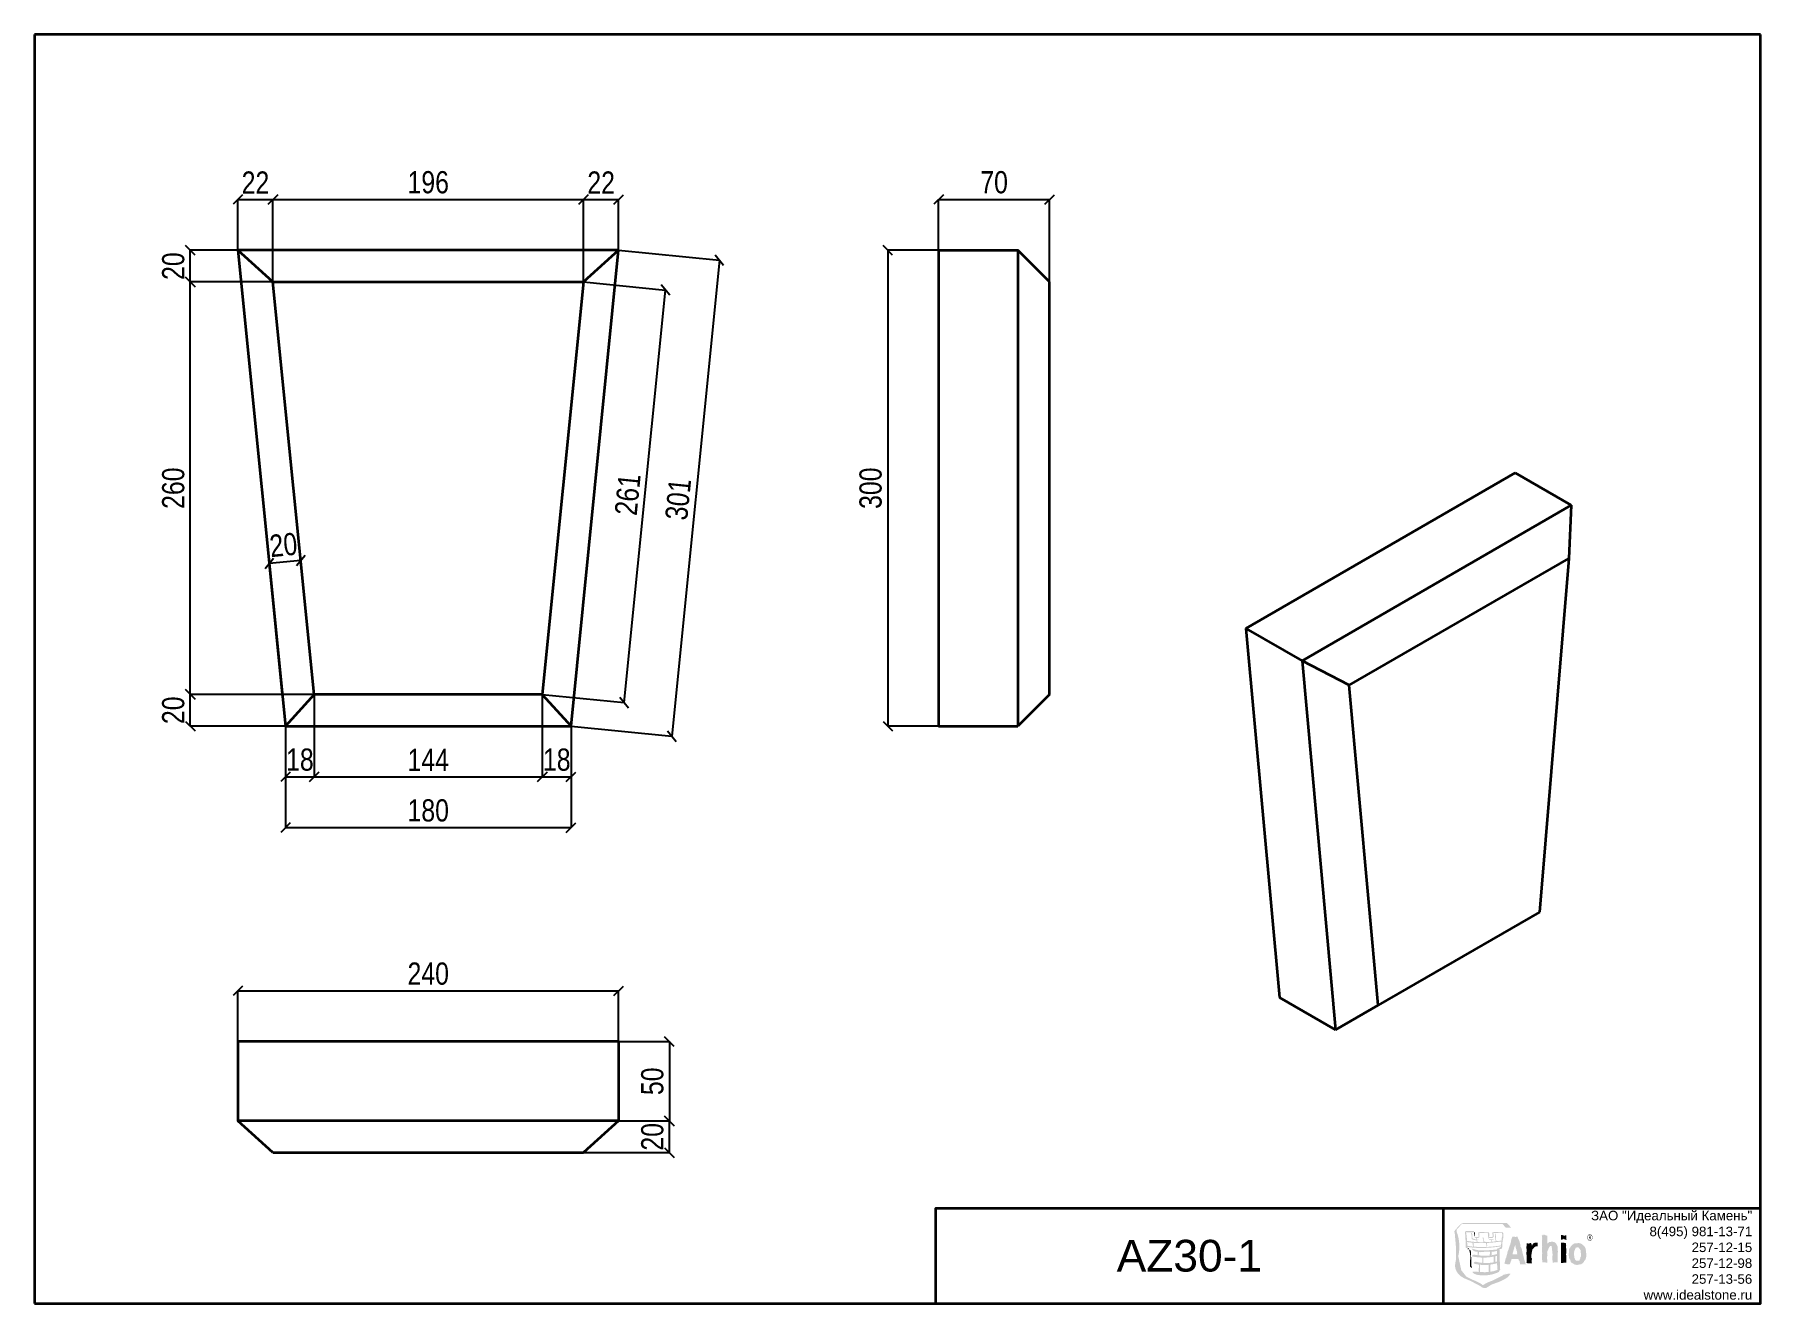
# Model space of a CAD drawing. Header units: millimetres. Extents: x 31982 to 33070, y 3730 to 4530.
import ezdxf

# ---------------------------------------------------------------- set-up
doc = ezdxf.new("R2010")
doc.units = ezdxf.units.MM
doc.layers.get('0').update_dxf_attribs({"lineweight": 35})
doc.layers.add('Размеры', color=5, linetype='Continuous', lineweight=9)
doc.styles.get("Standard").update_dxf_attribs({"font": 'ARIAL.TTF', "height": 5})
doc.styles.add('Размер', font='ARIAL.TTF', dxfattribs={"width": 0.8})
doc.dimstyles.new('+Arial 1_4  35', dxfattribs={"dimscale": 4, "dimtxt": 3.5, "dimasz": 1.5, "dimexe": 0, "dimexo": 0, "dimgap": 0.9, "dimtad": 1, "dimtoh": 1, "dimdec": 0, "dimzin": 0, "dimdsep": 46, "dimtxsty": 'Размер', "dimblk": 'OBLIQUE', "dimcen": 0, "dimadec": 0, "dimazin": 0, "dimtfac": 1, "dimtdec": 0, "dimtofl": 0, "dimtmove": 0, "dimatfit": 3, "dimldrblk": 'DOT', "dimfxl": 0, "dimtolj": 1, "dimtzin": 0, "dimarcsym": 0})

msp = doc.modelspace()

# ---------------------------------------------------------------- texts
at = {"insert": (33064.7, 3759.9), "char_height": 6, "attachment_point": 6}
msp.add_mtext('{\\fArial|b0|i0|c204|p34;ЗАО "Идеальный Камень"\\P8(495) 981-13-71\\P257-12-15\\P257-12-98\\P257-13-56\\Pwww.idealstone.ru}', dxfattribs=at)
at = {"insert": (32709.9, 3759.5), "char_height": 20, "width": 320, "attachment_point": 5}
msp.add_mtext('{\\fArial|b0|i0|c204|p34;AZ30-1}', dxfattribs=at)

# ---------------------------------------------------------------- blocks, each defined once
blk = doc.blocks.new('Logo')
h = blk.add_hatch(color=256)
edge = h.paths.add_edge_path()
edge.add_arc((-11.77, 9.97), 14.12, 347.7022, 349.8286, ccw=False)
edge.add_arc((8.64, 5.38), 6.8, 166.5465, 175.6657)
edge.add_arc((4.01, 6.08), 2.16, 184.8885, 231.8186)
edge.add_arc((5.05, 7.51), 3.93, 232.882, 245.4855)
edge.add_arc((9.16, 16.38), 13.7, 245.2577, 249.0679)
edge.add_arc((-0.17, -8.08), 12.48, 64.5367, 69.2139, ccw=False)
edge.add_arc((3.65, -0.11), 3.64, 49.4282, 64.7759, ccw=False)
edge.add_arc((6.1, 2.69), 0.0941, 200.3248, 218.0088)
edge.add_arc((6.17, 2.74), 0.178, 217.6976, 228.5452)
edge.add_arc((6.31, 2.9), 0.394, 228.852, 241.6192)
edge.add_arc((6.53, 3.24), 0.803, 239.1243, 255.0492)
edge.add_arc((6.59, 3.5), 1.07, 255.4649, 271.3492)
edge.add_arc((6.62, 2.91), 0.476, 270.0813, 305.3132)
edge.add_arc((9.29, -0.49), 3.85, 119.1572, 128.5241, ccw=False)
edge.add_arc((9.57, -1.13), 4.55, 115.0831, 118.3468, ccw=False)
edge.add_arc((8.49, 1.14), 2.04, 111.5636, 114.5511, ccw=False)
edge.add_arc((4.01, 12.24), 9.94, 292.0414, 292.1671)
edge.add_arc((1.57, 18.34), 16.51, 292.0497, 292.3291)
edge.add_arc((7.54, 3.76), 0.755, 293.1803, 294.5819)
edge.add_arc((37.34, -83.13), 91.11, 108.8014, 108.8781, ccw=False)
edge.add_arc((3.19, 17.67), 15.32, 288.1832, 292.5)
edge.add_arc((7.32, 7.85), 4.66, 291.795, 305.9891)
edge.add_arc((8.33, 6.19), 2.73, 309.2804, 326.7137)
edge.add_arc((10.3, 0.83), 3.88, 85.3612, 91.0157)
edge.add_arc((10.14, 7.55), 2.85, 261.1562, 271.9791, ccw=False)
edge.add_arc((8.67, 5.48), 1.27, 310.6512, 324.2542, ccw=False)
edge.add_arc((12.83, 0.72), 5.05, 131.3743, 132.6076)
edge.add_arc((7.37, 6.74), 3.07, 293.7487, 311.6391, ccw=False)
edge.add_arc((4.59, 13), 9.93, 288.2602, 293.8876, ccw=False)
edge.add_arc((13.66, -13.78), 18.35, 108.9431, 110.4472)
edge.add_arc((9.03, -1.13), 4.88, 111.4003, 124.5173)
edge.add_arc((3.85, -0.1), 3.84, 51.0951, 65.069)
edge.add_arc((-0.08, -8.45), 13.07, 64.853, 69.1295)
edge.add_arc((9.47, 16.56), 13.7, 245.2449, 249.0549, ccw=False)
edge.add_arc((5.37, 7.7), 3.93, 232.8703, 245.4725, ccw=False)
edge.add_arc((4.33, 6.26), 2.16, 184.8873, 231.807, ccw=False)
edge.add_arc((12.23, 5.35), 10.08, 167.8655, 175.8766, ccw=False)
edge.add_arc((-4.06, 8.98), 6.61, 346.8094, 381.3427)
edge.add_arc((2.34, 11.49), 0.266, 137.0811, 205.3253, ccw=False)
edge.add_arc((0.36, 13.44), 2.51, 315.2841, 317.5423)
edge.add_arc((2444.57, -2201.51), 3296.01, 137.80931, 137.81729, ccw=False)
edge.add_arc((-1967.67, 1798.01), 2659.17, 317.8086, 317.82085)
edge.add_line((2.9, 12.51), (9.32, 12.51))
edge.add_line((9.32, 12.51), (9.35, 12.51))
edge.add_arc((-4.59, -1.21), 19.56, 43.3547, 44.5206, ccw=False)
edge.add_arc((23.85, 25.65), 19.56, 223.3547, 224.5206)
edge.add_line((9.9, 11.93), (10.74, 11.93))
edge.add_arc((16.09, 17.2), 7.51, 223.1115, 224.549, ccw=False)
edge.add_arc((26.68, 27.01), 21.95, 221.5384, 222.9046, ccw=False)
edge.add_arc((-88.21, -75.47), 132.02, 41.7639, 41.7939)
edge.add_arc((10.08, 12.39), 0.18, 42.6921, 55.2568)
edge.add_arc((9.11, 11.58), 1.44, 41.8372, 46.6305)
edge.add_arc((9.82, 12.34), 0.393, 45.2899, 58.8221)
edge.add_arc((9.97, 12.59), 0.0969, 59.4875, 81.8704)
edge.add_arc((9.88, 8.47), 4.22, 88.5639, 91.4075)
edge.add_line((9.78, 12.69), (6.66, 12.69))
edge.add_line((6.66, 12.69), (3.25, 12.68))
edge.add_arc((3.34, 11.74), 0.948, 95.2045, 110.3432)
edge.add_arc((71.3, -49.24), 92.15, 137.7713, 137.8209, ccw=False)
edge.add_line((3.06, 12.69), (2.94, 12.62))
edge.add_arc((-630.23, 1109.65), 1266.65, 299.98223, 299.99223, ccw=False)
edge.add_line((2.75, 12.51), (2.78, 12.51))
edge.add_arc((3.85, 10.98), 1.86, 124.9431, 137.7403)
edge.add_arc((7.12, 7.98), 6.31, 137.5616, 141.4899)
edge.add_arc((-1.38, 14.69), 4.53, 315.6563, 321.9572, ccw=False)
edge.add_arc((2.38, 10.97), 0.766, 132.7113, 141.1615)
edge.add_arc((1.92, 11.34), 0.174, 141.5666, 171.2739)
edge.add_arc((1.99, 11.35), 0.251, 175.46, 201.2759)
edge.add_arc((3.66, 11.97), 2.02, 200.5433, 204.461)
edge.add_arc((-3.53, 8.91), 5.79, 16.9043, 22.5186, ccw=False)
edge.add_arc((-4.45, 8.77), 6.71, -11.1305, 15.7687, ccw=False)
h = blk.add_hatch(color=256)
h.paths.add_polyline_path([(3.76, 9.86, -0.074124), (3.79, 9.86, 0.028962), (5.29, 9.69), (5.26, 9.72), (5.25, 9.97), (5.13, 9.97), (4.85, 10.03), (4.56, 10.11), (4.5, 10.19), (4.47, 10.66), (4.44, 10.89), (4.41, 11), (4.37, 11.11), (4.55, 11.11), (4.59, 10.7), (4.58, 10.3), (4.7, 10.24), (4.84, 10.18), (5.12, 10.09), (5.24, 10.08), (5.22, 10.2), (5.2, 10.28), (5.18, 10.34), (5.12, 10.33), (4.99, 10.4), (4.98, 10.46), (5.03, 10.49), (5.22, 10.48), (5.43, 10.48), (5.52, 10.5), (5.57, 10.57), (5.56, 10.79), (5.52, 11.13), (5.54, 11.2), (5.6, 11.22), (5.76, 11.25), (6.16, 11.26), (6.56, 11.24), (7.21, 11.21), (7.25, 11.05), (7.25, 10.76), (7.24, 10.48), (7.66, 10.48), (7.74, 10.5), (7.8, 10.57), (7.78, 10.79), (7.75, 11.13), (7.77, 11.2), (7.83, 11.22), (7.98, 11.25), (8.38, 11.26), (8.78, 11.24), (9.43, 11.21), (9.47, 11.05), (9.48, 10.76), (9.45, 10.26), (9.39, 10.24, -0.040883), (9.4, 10.1), (9.39, 9.98), (9.34, 9.67), (9.32, 9.29), (9.31, 9.17, -0.327709), (9.33, 9.14, -0.098794), (9.32, 9.12, -0.061229), (9.31, 9.09), (9.3, 8.94), (9.29, 8.8), (9.26, 8.71), (9.22, 8.65), (9.16, 8.62), (9.02, 8.58), (8.84, 8.55), (8.87, 8.52, -0.000169), (8.9, 7.54, -0.000336), (8.92, 6.86, -0.00067), (8.92, 6.64, -0.001326), (8.93, 6.58, -0.0026), (8.93, 6.56), (8.93, 6.56), (8.93, 5.81, 0.000227), (8.96, 5.47, -0.000531), (8.99, 5.38), (8.76, 4.97), (8.73, 4.95, -0.155779), (5.36, 4.52, -0.068645), (4.83, 4.73, -0.059092), (4.66, 4.85), (4.64, 4.87), (4.63, 5.04), (4.73, 5.04), (5.61, 4.98), (5.62, 6.13, -0.036867), (4.88, 6.29, -0.045573), (4.84, 6.31, -0.072028), (4.8, 6.33, -0.227731), (4.78, 6.38, -0.090302), (4.79, 6.41, -0.058066), (4.81, 6.44, -0.06748), (4.87, 6.49, -0.080075), (5.04, 6.57, -0.049629), (5.13, 6.58, -0.09146), (5.2, 6.58, 0.048779), (6.14, 6.4), (6.16, 7.24, -0.042806), (4.63, 7.41, -0.044253), (4.59, 7.43, -0.073811), (4.55, 7.44, -0.251992), (4.53, 7.49, -0.093195), (4.54, 7.51, -0.065637), (4.56, 7.54, -0.058615), (4.62, 7.59, -0.071668), (4.79, 7.68, -0.044358), (4.88, 7.7, -0.084534), (4.95, 7.7, 0.014405), (5.43, 7.61), (5.44, 8.15), (5.39, 8.16), (5.08, 8.18), (4.77, 8.32), (4.74, 8.36), (4.7, 8.4), (4.63, 8.48), (4.54, 8.55), (4.45, 8.6), (4.48, 8.64), (4.51, 8.65), (4.59, 8.64), (4.68, 8.6), (4.77, 8.57), (5.68, 8.36), (7.07, 8.39), (8.4, 8.5), (8.5, 8.57), (8.5, 8.63), (8.64, 8.69), (8.68, 8.68), (8.86, 8.79), (9.1, 8.94), (9.1, 9.02, -0.044716), (5.84, 8.76), (5.79, 8.75), (5.46, 8.75), (5.28, 8.77, -0.025947), (3.86, 8.92), (3.86, 8.86), (3.84, 8.78), (3.77, 8.73), (3.64, 8.73), (3.59, 8.75), (3.56, 8.81), (3.52, 9.28), (3.52, 9.76), (3.5, 10.72), (3.48, 10.85), (3.44, 10.98), (3.41, 11.24), (3.47, 11.28), (3.49, 11.32), (3.5, 11.38), (3.55, 11.42), (4.8, 11.44), (4.85, 11.38), (4.85, 11.32), (4.82, 11.26), (4.75, 11.22), (3.6, 11.22), (3.64, 10.98), (3.68, 10.74), (3.73, 10.26)])
h.paths.add_polyline_path([(6.9, 8.92), (6.91, 8.95), (6.94, 9.1), (6.92, 9.22), (6.91, 9.43), (6.88, 9.52), (6.85, 9.54, 0.02601), (8.83, 9.74), (8.95, 9.74), (9.07, 9.76), (9.14, 9.79), (9.18, 9.79), (9.18, 9.77), (9.13, 9.35), (9.11, 9.15, -0.029458)], flags=16)
h.paths.add_polyline_path([(8.49, 8.3), (8.5, 8.27), (8.5, 7.8), (8.49, 7.8, -0.036386), (7.61, 7.61), (7.63, 8.15), (7.82, 8.15)], flags=16)
h.paths.add_polyline_path([(8.6, 9.84), (8.52, 9.86), (8.41, 9.9), (8.32, 9.94), (8.32, 10.19), (8.28, 11), (8.14, 11), (8.18, 10.38), (8.21, 10.31), (8.23, 10.16), (8.25, 9.87), (8.3, 9.82), (8.36, 9.81, -0.00954), (7.63, 9.73), (7.64, 9.75), (7.67, 9.83), (7.66, 9.91), (7.65, 10.01), (7.86, 10.05), (8.02, 10.1), (7.55, 10.1), (7.52, 10.11), (7.51, 10.1), (7.48, 10.1), (7.34, 10.13), (7.26, 10.14), (7.2, 10.1), (7.25, 10.04), (7.39, 10), (7.5, 10), (7.52, 9.95), (7.58, 9.81), (7.59, 9.73, -0.010797), (6.83, 9.68), (6.65, 9.72), (6.51, 9.76), (6.39, 9.8), (6.4, 10.08), (6.36, 10.36), (6.18, 10.36), (6.22, 10.28), (6.25, 10.21), (6.28, 10.04), (6.31, 9.72), (6.37, 9.67), (6.41, 9.67, -0.012603), (5.62, 9.67), (5.49, 9.72), (5.4, 9.76), (5.31, 9.8), (5.32, 9.97), (5.4, 9.97), (5.55, 10.01), (5.7, 10.08), (5.41, 10.06), (5.32, 10.07), (5.32, 10.08), (5.29, 10.34), (5.46, 10.34), (5.54, 10.35), (5.64, 10.4), (5.69, 10.46), (5.72, 10.54), (5.72, 10.64), (5.72, 10.74), (5.7, 10.95), (5.71, 11.13), (6.37, 11.11), (7.02, 11.11), (7.06, 11.01), (7.08, 10.89), (7.08, 10.67), (7.09, 10.44), (7.13, 10.22), (7.22, 10.26), (7.23, 10.34), (7.68, 10.34), (7.77, 10.35), (7.87, 10.4), (7.92, 10.46), (7.94, 10.54), (7.94, 10.64), (7.94, 10.74), (7.92, 10.95), (7.93, 11.13), (8.59, 11.11), (9.24, 11.11), (9.28, 11.01), (9.3, 10.89), (9.3, 10.67), (9.31, 10.52), (9.25, 10.52), (9.2, 9.93, -0.007297)], flags=16)
h.paths.add_polyline_path([(8.5, 7.52), (8.5, 6.62, -0.009977), (8.2, 6.55), (8.22, 7.45, 0.010834)], flags=16)
h.paths.add_polyline_path([(7.95, 7.39), (7.93, 6.5), (7.93, 6.49, -0.062015), (6.32, 6.38), (6.34, 7.24, 0.051735)], flags=16)
h.paths.add_polyline_path([(7.36, 8.15), (7.34, 7.57, -0.056424), (5.61, 7.59), (5.62, 8.12), (5.81, 8.09), (6.46, 8.15), (7.14, 8.15)], flags=16)
h.paths.add_polyline_path([(6.85, 8.92, -0.030639), (4.98, 8.95), (4.94, 8.96), (4.79, 9.01), (4.81, 9.33), (4.77, 9.57, 0.031686), (6.75, 9.53), (6.75, 9.47), (6.79, 9.31), (6.84, 9.06)], flags=16)
h.paths.add_polyline_path([(8.5, 6.35), (8.5, 6.13, 0.005048), (8.52, 5.7, 0.006907), (8.55, 5.5, -0.00011), (8.56, 5.33, -0.000702), (8.49, 5.29, 0.000511), (8.44, 5.26, 0.001188), (8.43, 5.25), (8.42, 5.25), (8.42, 5.25, -0.001047), (8.4, 5.24, -0.00051), (8.33, 5.22, -0.000222), (8.14, 5.16), (8.03, 5.13, 0.00004), (7.94, 5.1, 0.000208), (7.87, 5.08, 0.000359), (7.85, 5.07), (7.85, 5.07, -0.000296), (7.84, 5.07, -0.000097), (7.81, 5.07, 0.000588), (7.44, 5.02), (7.42, 6.13, 0.03222)], flags=16)
h.paths.add_polyline_path([(7.15, 6.1), (7.17, 4.99), (6.6, 4.93), (6.6, 4.93, 0.000105), (6.59, 4.93, 0.000092), (6.54, 4.93, 0.000114), (6.36, 4.94, 0.0003), (5.79, 4.97), (5.8, 6.11, 0.05073)], flags=16)
h.paths.add_polyline_path([(4.69, 8.97, -0.017018), (3.83, 9.09), (3.81, 9.21), (3.78, 9.56), (3.77, 9.69, 0.015445), (4.58, 9.59), (4.59, 9.57), (4.62, 9.48), (4.66, 9.29)], flags=16)
for points in [[(5, 11.11), (4.97, 11.2), (4.88, 11.26), (4.84, 11.21), (4.84, 11.15), (4.88, 10.99), (4.93, 10.73), (4.95, 10.47), (5, 10.63), (5.03, 10.78), (5.01, 10.9)], [(3.98, 8.55), (4.05, 8.58), (4.07, 8.61), (4.07, 8.64), (4.01, 8.71), (3.92, 8.71), (3.84, 8.68), (3.84, 8.59), (3.9, 8.55)], [(4.2, 7.98), (4.24, 7.74), (4.26, 7.49), (4.25, 6.92), (4.22, 6.34), (4.24, 5.81), (4.3, 5.74), (4.37, 5.68), (4.44, 5.64), (4.54, 5.66), (4.5, 5.77), (4.46, 5.89), (4.43, 6.14), (4.41, 6.46), (4.41, 6.83), (4.41, 7.22), (4.39, 7.96), (4.35, 8.24), (4.29, 8.44), (4.16, 8.5), (4.1, 8.47), (4.09, 8.42), (4.15, 8.2)]]:
    blk.add_hatch(color=256).paths.add_polyline_path(points)
h = blk.add_hatch(color=256)
edge = h.paths.add_edge_path()
edge.add_arc((23.66, 3.29), 14.32, 164.3255, 166.982)
edge.add_arc((10.41, 6.43), 0.709, 173.0989, 176.879)
edge.add_arc((8.4, 6.54), 1.3, 351.0561, 356.7048, ccw=False)
edge.add_arc((9.27, 6.41), 0.43, 342.1478, 350.7922, ccw=False)
edge.add_arc((9.52, 6.33), 0.162, 323.8885, 343.2174, ccw=False)
edge.add_arc((9.29, -2.4), 8.64, 85.621, 87.5888, ccw=False)
edge.add_arc((10.62, 14.96), 8.78, 265.6209, 267.6575)
edge.add_arc((10.25, 5.3), 0.891, 84.1924, 89.19, ccw=False)
edge.add_arc((10.42, 7.02), 0.839, 264.2342, 268.2788)
edge.add_arc((10.4, 6.38), 0.198, 267.7626, 282.7592)
edge.add_arc((10.42, 6.29), 0.101, 285.8618, 343.1346)
edge.add_arc((15.85, 4.35), 5.66, 158.4024, 160.3085, ccw=False)
edge.add_arc((1.96, 9.83), 9.27, 338.5099, 340.7378)
edge.add_arc((8.64, 7.49), 2.19, 340.7369, 344.8828)
edge.add_arc((10.35, 7.05), 0.425, 342.8244, 357.4155)
edge.add_line((10.77, 7.03), (11.25, 7.03))
edge.add_arc((11.11, -0.21), 7.24, 86.2087, 88.8693, ccw=False)
edge.add_line((11.59, 7.02), (11.86, 7.02))
edge.add_arc((12.24, 7.02), 0.381, 180.9513, 235.3303)
edge.add_arc((13.85, 6.92), 1.83, 186.504, 193.3705)
edge.add_arc((8.05, 5.63), 4.1, 7.7748, 12.2079, ccw=False)
edge.add_line((12.12, 6.18), (13.02, 6.18))
edge.add_line((13.02, 6.18), (13.08, 6.14))
edge.add_arc((13.3, 6.42), 0.353, 168.2377, 232.0862, ccw=False)
edge.add_arc((11.58, 5.98), 1.46, 20.1473, 26.8677)
edge.add_arc((16.17, 8.22), 3.65, 202.7917, 205.6264, ccw=False)
edge.add_arc((13.57, 7.14), 0.824, 192.1561, 203.6289, ccw=False)
edge.add_arc((3.83, 5.11), 9.12, 11.7417, 17.5914)
edge.add_arc((14.79, 8.52), 2.35, 187.4945, 196.0474, ccw=False)
edge.add_arc((8.87, 7.69), 3.62, 8.2372, 15.2092)
edge.add_arc((11.25, 8.33), 1.15, 15.8643, 26.1727)
edge.add_arc((11.75, 8.57), 0.598, 25.9465, 44.0397)
edge.add_arc((12.37, 9.05), 0.202, 177.2715, 198.9584, ccw=False)
edge.add_arc((12.95, 9.05), 0.778, 170.44, 179.1723, ccw=False)
edge.add_arc((11.16, 9.03), 1.03, 8.4532, 19.8728)
edge.add_arc((13.93, 10), 1.9, 189.0512, 198.8497, ccw=False)
edge.add_arc((11.16, 9.52), 0.911, 11.0893, 35.508)
edge.add_arc((12.71, 10.61), 0.985, 184.7611, 214.4209, ccw=False)
edge.add_line((11.73, 10.53), (11.47, 10.53))
edge.add_arc((11.46, 10.53), 0.0167, 324.0231, 359.1813, ccw=False)
edge.add_arc((11.45, 10.53), 0.0311, 299.2754, 322.8098, ccw=False)
edge.add_arc((11.41, 10.61), 0.111, 277.3217, 298.1854, ccw=False)
edge.add_arc((11.36, 10.9), 0.413, 270.3314, 279.2213, ccw=False)
edge.add_arc((11.36, 10.58), 0.0934, 247.6126, 269.3808, ccw=False)
edge.add_arc((10.98, 9.62), 0.945, 68.8097, 72.9449)
edge.add_arc((11.18, 10.28), 0.255, 71.3562, 87.8509)
edge.add_arc((11.24, 15.91), 5.37, 267.6556, 269.4413, ccw=False)
edge.add_arc((10.87, 6.96), 3.58, 87.5713, 89.3528)
edge.add_arc((10.65, 10.55), 0.262, 333.8137, 358.1723, ccw=False)
edge.add_arc((10.28, 10.72), 0.665, 321.4744, 334.579, ccw=False)
edge.add_arc((12.68, 9.58), 2.01, 158.9878, 175.9445)
edge.add_arc((9.91, 9.83), 0.776, 343.9477, 352.014, ccw=False)
edge.add_arc((11.55, 9.37), 0.93, 164.4271, 165.8357)
edge.add_arc((14.18, 8.39), 3.74, 161.1203, 164.8237)
edge.add_arc((-5.71, 14.07), 16.95, 341.453, 343.8942, ccw=False)
edge.add_arc((7.26, 9.7), 3.26, 336.2712, 341.757, ccw=False)
edge.add_arc((9.63, 8.65), 0.676, 327.7717, 336.5608, ccw=False)
edge.add_arc((10.05, 8.39), 0.178, 316.4383, 327.5834, ccw=False)
edge.add_arc((10.13, 8.31), 0.0705, 305.2255, 315.6384, ccw=False)
edge.add_arc((10.15, 8.28), 0.0341, 287.8549, 305.0387, ccw=False)
edge.add_arc((9.42, 8.18), 0.747, -11.4676, 5.407, ccw=False)
edge.add_arc((8.79, 8.3), 1.39, 337.321, 348.8626, ccw=False)
edge.add_arc((11.99, 7.15), 2.02, 162.3045, 168.095)
edge.add_arc((5.56, 8.59), 4.57, 343.592, 347.0724, ccw=False)
edge.add_arc((9.24, 7.5), 0.727, 335.6944, 343.9778, ccw=False)
edge.add_arc((9.76, 7.27), 0.16, 323.431, 335.8623, ccw=False)
edge.add_arc((9.85, 7.2), 0.0521, 309.2515, 322.7896, ccw=False)
edge.add_arc((9.87, 7.18), 0.0216, 284.5428, 309.486, ccw=False)
edge = h.paths.add_edge_path(flags=16)
edge.add_arc((12, 8.53), 0.853, 165.6872, 181.5126, ccw=False)
edge.add_arc((13.25, 8.19), 2.15, 159.2446, 165.1679, ccw=False)
edge.add_arc((7.18, 10.44), 4.33, 339.9673, 341.356)
edge.add_arc((10.95, 9.21), 0.365, 334.2873, 353.6347)
edge.add_arc((10.61, 9.25), 0.712, 353.6644, 364.9018)
edge.add_arc((11.1, 9.1), 0.297, 21.2349, 44.3233, ccw=False)
edge.add_arc((9.15, 8.77), 2.27, 3.6201, 11.2314, ccw=False)
edge.add_arc((14.29, 9.14), 2.87, 184.5236, 188.843)
edge.add_arc((10.43, 8.04), 1.21, 26.8677, 32.8113, ccw=False)
edge.add_arc((11.23, 8.43), 0.316, 14.053, 29.0924, ccw=False)
edge.add_arc((9.41, 7.75), 2.26, 2.352, 19.5589, ccw=False)
edge.add_arc((11.34, 7.83), 0.332, -11.4217, 2.5629, ccw=False)
edge.add_arc((11.59, 7.78), 0.0742, 336.9856, 346.5255, ccw=False)
edge.add_arc((11.62, 7.77), 0.0353, 321.4527, 337.2632, ccw=False)
edge.add_arc((11.64, 7.76), 0.0178, 271.1771, 321.4232, ccw=False)
edge.add_line((11.64, 7.74), (11.02, 7.74))
edge.add_line((11.02, 7.74), (10.96, 7.77))
edge.add_line((10.96, 7.77), (10.96, 7.83))
edge.add_arc((12.49, 7.83), 1.53, 164.4028, 179.8314, ccw=False)
edge.add_arc((11.94, 7.99), 0.958, 154.5395, 165.2208, ccw=False)
edge.add_arc((11.48, 8.21), 0.45, 145.0997, 154.2796, ccw=False)
edge.add_arc((11.29, 8.35), 0.212, 129.8078, 145.5829, ccw=False)
h = blk.add_hatch(color=256)
edge = h.paths.add_edge_path()
edge.add_arc((12.22, 7.49), 0.944, 349.88, 357.2151, ccw=False)
edge.add_arc((18.14, 6.65), 5.04, 172.3563, 173.5142)
edge.add_arc((13.79, 7.15), 0.663, 173.3207, 176.3743)
edge.add_arc((13.24, 7.18), 0.111, 176.1115, 181.587)
edge.add_line((13.13, 7.18), (13.13, 7.17))
edge.add_arc((13.65, 7.17), 0.514, 179.594, 200.3604)
edge.add_arc((12.94, 6.9), 0.242, 19.4931, 21.1924, ccw=False)
edge.add_line((13.17, 6.98), (13.17, 6.98))
edge.add_arc((12.51, 6.97), 0.659, -6.2311, 1.0814, ccw=False)
edge.add_arc((10.49, 7.15), 2.68, 350.9923, 354.662, ccw=False)
edge.add_arc((14.71, 6.49), 1.58, 171.4768, 180.2913)
edge.add_arc((14.26, 6.48), 1.13, 179.7317, 183.1996)
edge.add_arc((13.28, 6.42), 0.154, 182.9109, 189.938)
edge.add_arc((13.16, 6.4), 0.0352, 190.0303, 199.4765)
edge.add_line((13.13, 6.39), (13.13, 6.39))
edge.add_line((13.13, 6.39), (13.23, 6.36))
edge.add_line((13.23, 6.36), (13.97, 6.32))
edge.add_arc((15.02, 6.61), 1.09, 166.4598, 195.3454, ccw=False)
edge.add_arc((-3.42, 11.06), 17.88, 346.4197, 346.5371)
edge.add_line((13.97, 6.9), (13.97, 7.16))
edge.add_arc((13.95, 7.17), 0.017, 310.3045, 332.0409, ccw=False)
edge.add_arc((13.94, 7.18), 0.032, 296.1339, 310.3205, ccw=False)
edge.add_arc((13.92, 7.22), 0.0829, 280.3176, 295.3616, ccw=False)
edge.add_arc((13.88, 7.47), 0.337, 268.5249, 280.2796, ccw=False)
edge.add_line((13.87, 7.14), (13.87, 7.74))
edge.add_arc((13.88, 7.8), 0.0596, 262.3884, 301.158)
edge.add_arc((13.86, 7.82), 0.0883, 304.1538, 334.3392)
edge.add_arc((13.73, 7.89), 0.235, 333.5279, 349.4189)
edge.add_arc((13.39, 7.96), 0.582, 348.7524, 357.5264)
edge.add_arc((13.32, 7.96), 0.647, 357.3529, 365.0741)
edge.add_arc((15.25, 8.11), 1.28, 175.4972, 184.326, ccw=False)
edge.add_arc((14.35, 8.19), 0.384, 145.795, 176.7612, ccw=False)
edge.add_arc((13.55, 8.48), 0.486, 351.4934, 362.2352)
edge.add_arc((14.47, 8.49), 0.432, 135.4805, 178.9559, ccw=False)
edge.add_arc((14.65, 8.37), 0.646, 104.3957, 139.2523, ccw=False)
edge.add_arc((14.62, 8.52), 0.495, 85.7496, 105.6926, ccw=False)
edge.add_arc((14.62, 8.8), 0.219, 69.422, 80.4554, ccw=False)
edge.add_arc((14.81, 9.33), 0.345, 252.0402, 273.3427)
edge.add_arc((14.81, 9.3), 0.306, 272.8154, 278.628)
edge.add_arc((14.84, 9.1), 0.106, 277.9954, 290.0894)
edge.add_arc((14.87, 9.03), 0.0325, 288.7686, 315.6776)
edge.add_arc((14.88, 9.02), 0.0166, 318.3895, 359.8743)
edge.add_line((14.9, 9.02), (14.9, 9.61))
edge.add_arc((14.83, 7.87), 1.74, 87.616, 103.9841)
edge.add_arc((14.53, 9.06), 0.517, 104.1946, 155.4331)
edge.add_arc((13.28, 9.58), 0.839, 330.5723, 338.3542, ccw=False)
edge.add_arc((13.78, 9.31), 0.272, 321.7891, 330.1645, ccw=False)
edge.add_arc((13.89, 9.21), 0.121, 307.7294, 322.1202, ccw=False)
edge.add_arc((14.51, 9.23), 0.55, 185.9255, 192.038, ccw=False)
edge.add_arc((12.15, 8.95), 1.82, 7.0618, 12.7715)
edge.add_arc((13.32, 9.21), 0.621, 12.9789, 21.6868)
edge.add_arc((13.69, 9.37), 0.222, 20.436, 40.7283)
edge.add_arc((13.8, 9.46), 0.0788, 40.4113, 85.745)
edge.add_arc((13.8, 9.27), 0.267, 89.1589, 103.2922)
edge.add_arc((13.89, 8.97), 0.586, 104.6727, 116.7768)
edge.add_arc((13.39, 9.95), 0.516, 275.3947, 297.5223, ccw=False)
edge.add_arc((13.42, 9.59), 0.154, 261.7703, 274.7792, ccw=False)
edge.add_arc((13.41, 9.49), 0.0564, 223.9453, 259.681, ccw=False)
edge.add_arc((13.48, 9.55), 0.151, 216.5006, 222.482, ccw=False)
edge.add_arc((13.28, 9.4), 0.108, 38.3491, 85.4689)
edge.add_arc((13.25, 9.14), 0.36, 84.5048, 101.7044)
edge.add_arc((13.2, 9.39), 0.109, 100.3409, 116.3563)
edge.add_arc((13.17, 9.45), 0.0411, 117.188, 132.1837)
edge.add_arc((13.15, 9.46), 0.0215, 132.1749, 155.1374)
edge.add_line((13.13, 9.47), (13.13, 9.47))
edge.add_line((13.13, 9.47), (13.13, 9.46))
edge.add_arc((13.25, 9.47), 0.119, 181.302, 190.1964)
edge.add_arc((13.34, 9.49), 0.211, 191.8586, 201.1305)
edge.add_arc((12.65, 9.25), 0.522, -20.7289, 18.7597, ccw=False)
edge.add_arc((13.61, 8.88), 0.501, 158.8704, 196.041)
edge.add_arc((12, 8.44), 1.16, -8.3818, 14.9118, ccw=False)
edge.add_arc((16.09, 7.9), 2.97, 172.7083, 188.7376)
h = blk.add_hatch(color=256)
edge = h.paths.add_edge_path()
edge.add_arc((9.46, 6.82), 6.92, 1.2237, 3.5335)
edge.add_arc((15.49, 7.19), 0.882, 3.2572, 8.1577)
edge.add_arc((16.19, 7.3), 0.168, 8.0253, 15.5043)
edge.add_arc((16.31, 7.33), 0.047, 15.7548, 24.4302)
edge.add_line((16.35, 7.35), (16.35, 7.35))
edge.add_line((16.35, 7.35), (16.44, 7.57))
edge.add_line((16.44, 7.57), (16.44, 7.58))
edge.add_arc((16.21, 7.56), 0.237, 3.1713, 6.5406)
edge.add_arc((14.51, 7.38), 1.94, 6.2275, 7.7613)
edge.add_arc((3.9, 5.97), 12.64, 7.6219, 8.3542)
edge.add_arc((-21.23, 2.34), 38.04, 8.254, 8.6118)
edge.add_arc((16.79, 8.02), 0.413, 164.4735, 177.255, ccw=False)
edge.add_arc((18.51, 7.63), 2.18, 162.6954, 166.7668, ccw=False)
edge.add_arc((19.65, 7.3), 3.36, 156.1305, 163.039, ccw=False)
edge.add_arc((17.87, 8.13), 1.4, 142.2865, 157.9493, ccw=False)
edge.add_arc((17.02, 8.79), 0.325, 118.988, 142.7421, ccw=False)
edge.add_arc((16.93, 8.93), 0.162, 88.4782, 114.4095, ccw=False)
edge.add_arc((16.95, 8.38), 0.709, 86.357, 91.1215, ccw=False)
edge.add_arc((16.99, 8.9), 0.184, 69.9967, 86.8023, ccw=False)
edge.add_arc((17.01, 8.98), 0.0989, 39.2487, 69.1043, ccw=False)
edge.add_arc((16.98, 8.97), 0.135, 9.5132, 36.7811, ccw=False)
edge.add_arc((12.76, 7.9), 4.49, -2.5667, 14.0037, ccw=False)
edge.add_arc((16.92, 7.64), 0.335, -9.629, 10.2401, ccw=False)
edge.add_arc((16.38, 7.75), 0.877, 342.1825, 349.5506, ccw=False)
edge.add_arc((17.9, 7.25), 0.722, 161.3142, 177.8524)
edge.add_line((17.18, 7.27), (17.18, 7.26))
edge.add_arc((13.6, 6.5), 3.66, -0.8006, 11.9358, ccw=False)
edge.add_arc((17.21, 15.54), 9.08, 270.3175, 275.102)
edge.add_arc((18.73, 6.59), 0.718, 175.3736, 187.8763, ccw=False)
edge.add_arc((18.42, 6.61), 0.406, 156.2317, 175.1695, ccw=False)
edge.add_line((18.05, 6.77), (18.05, 7.7))
edge.add_arc((18.52, 7.87), 0.504, 181.5018, 198.8929, ccw=False)
edge.add_arc((18.54, 7.9), 0.522, 174.3172, 185.0623, ccw=False)
edge.add_arc((18.26, 7.91), 0.248, 150.7969, 170.3776, ccw=False)
edge.add_arc((17.78, 8.17), 0.3, 332.3356, 359.6219)
edge.add_line((18.08, 8.17), (18.08, 8.22))
edge.add_arc((16.6, 7.98), 1.5, 8.9721, 19.122)
edge.add_arc((22.87, 8.71), 4.86, 177.1779, 182.8221, ccw=False)
edge.add_arc((17.96, 8.95), 0.0528, 2.9672, 17.4428)
edge.add_arc((17.69, 8.88), 0.341, 15.101, 19.1614)
edge.add_arc((16.63, 8.51), 1.46, 19.1384, 22.3368)
edge.add_arc((11.69, 6.49), 6.8, 22.2482, 24.7599)
edge.add_arc((17.26, 9.07), 0.659, 23.8108, 90.3746)
edge.add_arc((17.22, 4.47), 5.27, 89.5976, 91.1235)
edge.add_arc((17.12, 9.18), 0.547, 90.9486, 95.1086)
edge.add_arc((17.08, 9.6), 0.129, 95.1823, 100.7897)
edge.add_arc((17.06, 9.7), 0.0313, 99.414, 114.2014)
edge.add_arc((17.06, 9.23), 0.5, 91.103, 109.5023)
edge.add_arc((16.8, 10.56), 0.87, 263.6291, 276.3709, ccw=False)
edge.add_line((16.7, 9.7), (16.48, 9.47))
edge.add_line((16.48, 9.47), (16.39, 9.47))
edge.add_arc((20.69, 9.42), 4.3, 175.8433, 179.4223, ccw=False)
edge.add_arc((12.46, 10.03), 3.95, 355.7938, 359.3723)
edge.add_line((16.42, 9.98), (16.42, 10.06))
edge.add_arc((15.79, 10.05), 0.631, 0.9197, 12.4833)
edge.add_arc((17.07, 10.35), 0.693, 171.236, 193.7105, ccw=False)
edge.add_arc((15.18, 10.71), 1.24, 348.0794, 358.8569)
edge.add_arc((16.37, 10.69), 0.044, 358.0898, 373.3537)
edge.add_arc((16.4, 10.7), 0.0182, 14.1608, 39.0669)
edge.add_arc((16.4, 10.7), 0.014, 40.9515, 68.9819)
edge.add_arc((16.4, 10.69), 0.0213, 70.0904, 89.9871)
edge.add_arc((16.4, 10.65), 0.0613, 91.2344, 108.7309)
edge.add_arc((16.48, 10.4), 0.328, 107.3827, 111.3416)
edge.add_arc((16.23, 11.02), 0.341, 287.3145, 291.3223, ccw=False)
edge.add_arc((16.31, 10.76), 0.0719, 271.9018, 288.365, ccw=False)
edge.add_arc((16.24, 11.42), 0.734, 267.7751, 276.1648, ccw=False)
edge.add_arc((16.22, 10.94), 0.253, 248.3319, 268.2519, ccw=False)
edge.add_line((16.12, 10.7), (16.12, 10.77))
edge.add_line((16.12, 10.77), (16.25, 10.77))
edge.add_arc((16.13, 10.65), 0.172, 43.9294, 79.5072)
edge.add_arc((19.12, 66.4), 55.66, 266.9009, 266.9455, ccw=False)
edge.add_arc((15.72, 4.47), 6.36, 86.4559, 89.5449)
edge.add_line((15.77, 10.83), (15.77, 10.75))
edge.add_arc((15.77, 10.62), 0.136, 90.7604, 106.7873)
edge.add_arc((15.84, 10.41), 0.357, 107.0265, 112.7234)
edge.add_arc((15.62, 10.92), 0.196, 283.9717, 293.9059, ccw=False)
edge.add_arc((15.66, 10.77), 0.0502, 266.7185, 282.7491, ccw=False)
edge.add_arc((15.66, 10.75), 0.0308, 241.5499, 265.9277, ccw=False)
edge.add_arc((15.66, 10.76), 0.0364, 216.4177, 239.8322, ccw=False)
edge.add_arc((15.69, 10.78), 0.0744, 200.7747, 216.1166, ccw=False)
edge.add_arc((15.87, 10.84), 0.261, 185.5085, 199.804, ccw=False)
edge.add_arc((15.55, 10.78), 0.0679, 35.3371, 91.5328)
edge.add_arc((16.09, 10.77), 0.547, 171.7439, 188.2561)
edge.add_arc((15.78, 10.72), 0.231, 188.2379, 197.9925)
edge.add_arc((16.78, 11.03), 1.28, 197.263, 199.4709)
edge.add_arc((15.14, 10.43), 0.472, -11.6487, 21.8836, ccw=False)
edge.add_arc((16.1, 10.2), 0.515, 164.8723, 192.9037)
edge.add_arc((15.08, 9.94), 0.537, -6.4147, 15.8499, ccw=False)
edge.add_arc((15.48, 9.89), 0.136, 327.1551, 353.3348, ccw=False)
edge.add_arc((15.53, 9.86), 0.0799, 288.4087, 324.8907, ccw=False)
edge.add_arc((15.25, 9.58), 0.367, -22.2226, 35.097, ccw=False)
edge.add_arc((15.93, 9.27), 0.377, 153.5317, 178.2872)
edge.add_arc((16.48, 9.33), 0.926, 182.7715, 197.982)
edge.add_arc((15.16, 8.93), 0.45, -19.2123, 15.072, ccw=False)
edge.add_arc((16.22, 8.56), 0.667, 161.359, 173.7344)
edge.add_arc((17.55, 8.5), 2, 176.0598, 182.4473)
edge.add_arc((17.61, 8.41), 2.06, 179.899, 193.4422)
edge.add_arc((15.26, 7.95), 0.354, 343.0608, 357.512, ccw=False)
edge.add_arc((15.89, 7.75), 0.31, 162.7479, 177.195)
edge.add_line((15.58, 7.77), (15.58, 6.94))
edge.add_arc((15.43, 6.83), 0.187, 9.2636, 34.1541, ccw=False)
edge.add_arc((15.03, 6.75), 0.591, 1.0052, 10.9698, ccw=False)
edge.add_arc((13.51, 6.73), 2.11, -5.1055, 0.8205, ccw=False)
edge.add_arc((19.55, 6.25), 3.95, 175.7021, 176.5041)
edge.add_line((15.61, 6.49), (16.44, 6.45))
edge.add_line((16.44, 6.45), (16.38, 6.58))
edge.add_arc((12.95, 6.77), 3.44, 356.7851, 363.2149)
h = blk.add_hatch(color=256)
edge = h.paths.add_edge_path()
edge.add_arc((18.7, 9.36), 1.42, 78.4142, 91.4292)
edge.add_line((18.67, 10.78), (18.57, 10.78))
edge.add_arc((20.6, 10.44), 2.06, 170.4224, 179.4157)
edge.add_line((18.55, 10.46), (18.55, 10.4))
edge.add_arc((19.39, 10.43), 0.841, 182.0998, 191.0202)
edge.add_arc((17.3, 10.03), 1.28, 1.482, 10.4116, ccw=False)
edge.add_arc((18.58, 10.93), 0.86, 269.9453, 286.788)
edge.add_arc((18.72, 10.5), 0.416, 285.5927, 301.1918)
edge.add_arc((18.84, 10.3), 0.172, 301.7254, 316.8885)
edge.add_arc((18.9, 10.24), 0.0887, 316.7623, 341.601)
edge.add_arc((18.98, 10.05), 0.163, 52.7212, 87.4173, ccw=False)
edge.add_arc((18.8, 9.8), 0.471, 35.9079, 53.574, ccw=False)
edge.add_line((19.18, 10.08), (19.41, 10.08))
edge.add_arc((19.41, 10.1), 0.029, 271.6408, 353.6935)
edge.add_arc((19.38, 10.11), 0.0621, 352.3425, 381.6028)
edge.add_arc((19.29, 10.07), 0.161, 23.2223, 35.4121)
edge.add_arc((19.63, 10.29), 0.248, 206.9338, 210.5068, ccw=False)
edge.add_line((19.41, 10.18), (19.41, 10.69))
edge.add_line((19.41, 10.69), (19.37, 10.75))
edge.add_line((19.37, 10.75), (19.3, 10.75))
edge.add_arc((19.3, 10.53), 0.221, 90.8455, 108.9972)
edge.add_arc((19.43, 10.15), 0.625, 109.2615, 115.5162)
edge.add_arc((19, 11.04), 0.367, 282.8497, 297.11, ccw=False)
edge.add_arc((19.06, 10.79), 0.105, 252.6767, 282.9069, ccw=False)
edge.add_arc((19.04, 10.73), 0.049, 208.2776, 250.0535, ccw=False)
edge.add_arc((19.08, 10.75), 0.0934, 177.3144, 205.236, ccw=False)
h = blk.add_hatch(color=256)
edge = h.paths.add_edge_path()
edge.add_arc((19.46, -9.14), 15.55, 92.9348, 93.2608, ccw=False)
edge.add_arc((18.07, 18.42), 12.04, 272.7977, 274.9668)
edge.add_arc((19.26, 4.52), 1.91, 85.5913, 94.4087, ccw=False)
edge.add_arc((18.6, 6.58), 0.83, 348.8165, 373.1915)
edge.add_arc((20.68, 7.05), 1.31, 180.7886, 192.2696, ccw=False)
edge.add_arc((19.7, 7.01), 0.327, 162.8387, 176.8829, ccw=False)
edge.add_arc((18.79, 7.28), 0.618, 344.2555, 354.1565)
edge.add_arc((19, 7.25), 0.414, 355.0552, 364.2312)
edge.add_arc((8.77, 6.43), 10.67, 4.5795, 5.3948)
edge.add_arc((34.96, 8.91), 15.63, 184.2421, 185.4182, ccw=False)
edge.add_arc((20.22, 7.84), 0.854, 179.382, 185.6363, ccw=False)
edge.add_line((19.36, 7.85), (19.37, 7.85))
edge.add_line((19.37, 7.85), (19.37, 7.85))
edge.add_arc((19.12, 7.78), 0.264, 11.7804, 15.5257, ccw=False)
edge.add_arc((18.35, 8.1), 1.06, 345.0148, 359.1182)
edge.add_line((19.41, 8.09), (19.41, 8.42))
edge.add_arc((16.97, 8.34), 2.44, 1.9336, 10.8082)
edge.add_arc((21.09, 9.12), 1.75, 185.0596, 190.445, ccw=False)
edge.add_arc((19.71, 8.98), 0.361, 167.988, 182.7178, ccw=False)
edge.add_arc((19.86, 8.94), 0.517, 144.4064, 167.8618, ccw=False)
edge.add_arc((20.46, 9.81), 1.17, 199.0201, 208.8736, ccw=False)
edge.add_arc((19.66, 9.53), 0.316, 187.3757, 198.7722, ccw=False)
edge.add_arc((19.44, 9.51), 0.0977, 164.1384, 188.8123, ccw=False)
edge.add_arc((20.22, 19.22), 9.73, 263.3972, 264.8628, ccw=False)
edge.add_arc((18.49, 4.91), 4.69, 82.5409, 88.8833)
edge.add_arc((18.18, 9.61), 0.4, 343.2597, 357.9762, ccw=False)
edge.add_arc((19.08, 9.37), 0.531, 166.7086, 196.5177)
edge.add_arc((17.64, 8.95), 0.967, 2.5322, 16.1948, ccw=False)
edge.add_arc((18.27, 9), 0.335, 341.7693, 359.9687, ccw=False)
edge.add_arc((18.9, 8.78), 0.331, 160.4667, 177.2687)
edge.add_line((18.57, 8.8), (18.57, 7.22))
edge.add_arc((18.67, 7.17), 0.106, 150.3563, 165.0012)
edge.add_arc((18.84, 7.12), 0.288, 164.3386, 171.7857)
edge.add_arc((19.49, 7.03), 0.939, 172.0519, 178.6936)
edge.add_arc((20.3, 6.99), 1.76, 177.9327, 186.5232)
edge.add_arc((15.88, 6.46), 2.7, 3.6478, 6.9996, ccw=False)
edge.add_arc((18.24, 6.6), 0.338, -11.615, 5.6502, ccw=False)
edge.add_arc((19.07, 6.39), 0.526, 163.975, 174.2216)
edge.add_arc((18.69, 6.43), 0.137, 175.6417, 184.2976)
edge.add_arc((18.61, 6.42), 0.0591, 183.7192, 200.3446)
edge.add_arc((18.57, 6.41), 0.0235, 200.6302, 268.646)
h = blk.add_hatch(color=256)
edge = h.paths.add_edge_path()
edge.add_arc((19.92, 6.89), 0.102, 65.0887, 89.4951, ccw=False)
edge.add_arc((19.9, 6.85), 0.151, 34.2842, 63.8673, ccw=False)
edge.add_arc((19.73, 6.74), 0.358, 12.1629, 33.8686, ccw=False)
edge.add_arc((19.07, 6.58), 1.03, -0.035, 12.8684, ccw=False)
edge.add_arc((20.32, 6.65), 0.229, 198.8095, 225.7099)
edge.add_arc((20.61, 6.94), 0.637, 224.6044, 236.6134)
edge.add_arc((21.67, 8.56), 2.57, 236.9688, 243.8491)
edge.add_arc((18.79, 2.83), 3.84, 60.6411, 63.0346, ccw=False)
edge.add_arc((20.4, 5.66), 0.591, 49.9365, 61.873, ccw=False)
edge.add_line((20.78, 6.11), (21.19, 6.08))
edge.add_line((21.19, 6.08), (21.19, 6.11))
edge.add_line((21.19, 6.11), (21.19, 6.11))
edge.add_arc((21.22, 6.08), 0.0421, 106.8717, 124.2944, ccw=False)
edge.add_arc((21.27, 5.9), 0.226, 96.4795, 107.2884, ccw=False)
edge.add_arc((21.41, 4.86), 1.28, 91.2512, 97.2135, ccw=False)
edge.add_arc((21.49, 3.83), 2.31, 86.3666, 92.8176, ccw=False)
edge.add_arc((24.64, 1.47), 5.54, 121.2467, 122.7263, ccw=False)
edge.add_arc((20.97, 7.64), 1.63, 299.0098, 312.1987)
edge.add_arc((21.71, 6.8), 0.512, 313.9241, 353.9367)
edge.add_arc((22.29, 6.7), 0.0868, 131.6842, 150.0519, ccw=False)
edge.add_arc((22.27, 6.72), 0.0568, 106.6917, 130.8813, ccw=False)
edge.add_arc((22.28, 6.71), 0.0682, 84.3434, 105.4521, ccw=False)
edge.add_arc((22.27, 6.65), 0.131, 70.9699, 84.276, ccw=False)
edge.add_arc((20.85, 7.67), 1.72, 328.4675, 350.2617)
edge.add_arc((23.43, 7.34), 0.891, 169.1469, 177.6119, ccw=False)
edge.add_arc((20.63, 7.84), 1.95, 350.3137, 357.4529)
edge.add_arc((22, 7.77), 0.583, 357.8511, 369.2374)
edge.add_arc((22.34, 7.83), 0.233, 8.3186, 32.4608)
edge.add_arc((24.47, 8.56), 2.02, 194.5264, 197.2046, ccw=False)
edge.add_arc((22.75, 8.12), 0.245, 182.4616, 196.4495, ccw=False)
edge.add_arc((20.96, 8.09), 1.55, 0.7734, 5.2172)
edge.add_arc((21.02, 8.12), 1.48, 4.2319, 7.5586)
edge.add_arc((22.12, 8.27), 0.372, 6.194, 16.6657)
edge.add_arc((22.57, 8.41), 0.096, 185.355, 197.5877, ccw=False)
edge.add_arc((22.72, 8.43), 0.252, 179.5627, 185.9631, ccw=False)
edge.add_arc((23.19, 8.42), 0.719, 172.9276, 179.3415, ccw=False)
edge.add_arc((21.36, 8.29), 1.14, 11.2459, 54.2191)
edge.add_arc((22.19, 9.48), 0.313, 223.7674, 237.7394, ccw=False)
edge.add_arc((22.57, 9.85), 0.847, 217.3087, 224.5042, ccw=False)
edge.add_arc((21.29, 8.47), 1.06, 54.8954, 90.6099)
edge.add_arc((21.29, 9.23), 0.301, 92.2762, 108.9329)
edge.add_arc((21.55, 8.37), 1.2, 107.3098, 113.859)
edge.add_arc((21.05, 9.56), 0.0969, 255.6208, 276.9147, ccw=False)
edge.add_arc((21.11, 9.79), 0.329, 248.6056, 255.3688, ccw=False)
edge.add_arc((20.88, 9.21), 0.29, 67.7163, 87.8361)
edge.add_arc((20.9, 8.88), 0.619, 91.0742, 120.2797)
edge.add_arc((21.24, 8.25), 1.33, 119.0335, 133.5536)
edge.add_arc((21.43, 8.01), 1.65, 132.6425, 142.9248)
edge.add_arc((20.76, 8.51), 0.807, 142.6179, 149.9757)
edge.add_arc((20.31, 8.77), 0.288, 150.0901, 157.2122)
edge.add_arc((20.12, 8.85), 0.0778, 155.6582, 173.0411)
edge.add_arc((19.51, 9.19), 0.624, 319.5976, 327.6686, ccw=False)
edge.add_arc((21.1, 7.88), 1.44, 140.6891, 148.0949)
edge.add_arc((20.08, 8.51), 0.245, 147.2478, 164.6655)
edge.add_arc((19.93, 8.55), 0.085, 166.709, 176.1502)
edge.add_arc((20.35, 8.54), 0.507, 178.1686, 181.2307)
edge.add_arc((12.83, 8.55), 7.01, 359.2045, 359.8229, ccw=False)
edge.add_arc((15.57, 8.48), 4.27, 354.4647, 359.6001, ccw=False)
edge.add_arc((18.28, 8.22), 1.55, 347.9078, 354.5971, ccw=False)
edge.add_arc((19.41, 7.96), 0.394, 330.5696, 350.0335, ccw=False)
edge.add_arc((25.43, 8.48), 5.72, 187.1244, 191.3136)
edge.add_arc((23, 7.91), 3.23, 190.0067, 194.5625)
edge.add_arc((20.42, 7.24), 0.56, 193.9394, 202.5755)
edge.add_arc((19.99, 7.06), 0.0966, 202.0095, 216.8065)
edge.add_arc((19.93, 7.02), 0.0238, 217.4883, 236.5846)
edge.add_arc((19.92, 7), 0.00886, 237.1448, 274.501)
edge = h.paths.add_edge_path(flags=16)
edge.add_arc((20.91, 9.88), 1.06, 274.6575, 284.3444)
edge.add_arc((21.08, 9.21), 0.364, 284.4798, 293.1661)
edge.add_arc((21.17, 9.01), 0.146, 293.4607, 301.0205)
edge.add_arc((21.21, 8.93), 0.0584, 300.4058, 314.0238)
edge.add_arc((21.14, 8.55), 0.359, 39.415, 70.9261, ccw=False)
edge.add_arc((20.87, 8.38), 0.675, 22.0297, 36.3094, ccw=False)
edge.add_arc((22.17, 8.91), 0.724, 202.4109, 213.5797)
edge.add_arc((21.81, 8.68), 0.302, 215.3598, 243.9485)
edge.add_arc((23.42, 8.22), 1.75, 173.6695, 186.3305)
edge.add_arc((20.8, 7.65), 0.954, 9.2647, 23.1593, ccw=False)
edge.add_line((21.74, 7.8), (21.74, 7.69))
edge.add_arc((19.93, 7.76), 1.81, 339.394, 357.6273, ccw=False)
edge.add_arc((20.35, 7.51), 1.33, 330.4765, 343.0233, ccw=False)
edge.add_arc((21.2, 7.03), 0.362, 314.1171, 330.6997, ccw=False)
edge.add_arc((21.35, 6.88), 0.138, 296.782, 313.2049, ccw=False)
edge.add_arc((21.38, 6.82), 0.076, 271.144, 296.4201, ccw=False)
edge.add_line((21.38, 6.74), (20.97, 6.74))
edge.add_arc((20.97, 6.79), 0.0496, 244.9017, 268.4599, ccw=False)
edge.add_arc((20.99, 6.84), 0.105, 231.3359, 245.0514, ccw=False)
edge.add_arc((21.11, 6.98), 0.283, 217.3418, 230.7192, ccw=False)
edge.add_arc((21.67, 7.42), 1, 207.6003, 217.5666, ccw=False)
edge.add_arc((22.44, 7.86), 1.88, 203.4371, 208.6377, ccw=False)
edge.add_arc((21.57, 7.49), 0.935, 200.0243, 203.7112, ccw=False)
edge.add_arc((20.95, 7.26), 0.273, 195.9361, 200.0552, ccw=False)
edge.add_arc((20.77, 7.21), 0.0877, 191.3883, 195.7714, ccw=False)
edge.add_line((20.68, 7.19), (20.68, 7.19))
edge.add_arc((11.32, 6.34), 9.4, 5.1855, 6.6845)
edge.add_arc((25.27, 8.05), 4.66, 181.0779, 187.4995, ccw=False)
edge.add_line((20.62, 7.96), (20.62, 8))
edge.add_arc((22.01, 7.99), 1.39, 157.4227, 179.7707, ccw=False)
edge.add_arc((21.43, 8.25), 0.754, 140.7656, 158.9886, ccw=False)
edge.add_arc((21.1, 8.51), 0.337, 123.4534, 140.0817, ccw=False)
edge.add_arc((21.03, 8.63), 0.198, 98.2978, 123.2822, ccw=False)
at = {"insert": (22.69, 10.9), "char_height": 2.5, "attachment_point": 1, "style": 'Размер'}
blk.add_mtext('{\\fArial|b0|i0|c0|p34;\\H0.4x;®}', dxfattribs=at)
blk = doc.blocks.new('_Oblique')
at = {"color": 0, "linetype": 'ByBlock', "lineweight": -2}
blk.add_line((-0.5, -0.5), (0.5, 0.5), dxfattribs=at)
blk = doc.blocks.new('*D3')
at = {"layer": 'Defpoints', "color": 0}
for p in [(32132.2, 4425.5), (32110.1, 4393.5), (32132.2, 4373.5)]:
    blk.add_point(p, dxfattribs=at)
at = {"layer": 'Размеры', "color": 0, "lineweight": -2}
for p, q in [((32110.1, 4393.5), (32110.1, 4425.5)), ((32110.1, 4425.5), (32132.2, 4425.5)), ((32132.2, 4373.5), (32132.2, 4425.5))]:
    blk.add_line(p, q, dxfattribs=at)
at = {"layer": 'Размеры', "color": 0, "lineweight": -2, "xscale": 6, "yscale": 6, "zscale": 6, "rotation": 180}
blk.add_blockref('_Oblique', (32110.1, 4425.5), dxfattribs=at)
at = {"layer": 'Размеры', "color": 0, "lineweight": -2, "xscale": 6, "yscale": 6, "zscale": 6}
blk.add_blockref('_Oblique', (32132.2, 4425.5), dxfattribs=at)
at = {"layer": 'Размеры', "color": 0, "insert": (32121.2, 4436.2), "char_height": 14, "attachment_point": 5, "style": 'Размер'}
blk.add_mtext('\\A1;22', dxfattribs=at)
blk = doc.blocks.new('_Dot')
at = {"color": 0, "linetype": 'ByBlock', "lineweight": -2}
blk.add_line((-0.5, 0), (-1, 0), dxfattribs=at)
at = {"color": 0, "linetype": 'ByBlock', "const_width": 0.5}
blk.add_lwpolyline([(-0.25, 0, 1), (0.25, 0, 1)], format="xyb", close=True, dxfattribs=at)
blk = doc.blocks.new('*D4')
at = {"layer": 'Defpoints', "color": 0}
for p in [(32328, 4425.5), (32132.2, 4373.5), (32328, 4372.9)]:
    blk.add_point(p, dxfattribs=at)
at = {"layer": 'Размеры', "color": 0, "lineweight": -2}
for p, q in [((32132.2, 4373.5), (32132.2, 4425.5)), ((32132.2, 4425.5), (32328, 4425.5)), ((32328, 4372.9), (32328, 4425.5))]:
    blk.add_line(p, q, dxfattribs=at)
at = {"layer": 'Размеры', "color": 0, "lineweight": -2, "xscale": 6, "yscale": 6, "zscale": 6, "rotation": 180}
blk.add_blockref('_Oblique', (32132.2, 4425.5), dxfattribs=at)
at = {"layer": 'Размеры', "color": 0, "lineweight": -2, "xscale": 6, "yscale": 6, "zscale": 6}
blk.add_blockref('_Oblique', (32328, 4425.5), dxfattribs=at)
at = {"layer": 'Размеры', "color": 0, "insert": (32230.1, 4436.3), "char_height": 14, "attachment_point": 5, "style": 'Размер'}
blk.add_mtext('\\A1;196', dxfattribs=at)
blk = doc.blocks.new('*D5')
at = {"layer": 'Defpoints', "color": 0}
for p in [(32350.1, 4425.5), (32350.1, 4393.5), (32328, 4372.9)]:
    blk.add_point(p, dxfattribs=at)
at = {"layer": 'Размеры', "color": 0, "lineweight": -2}
for p, q in [((32328, 4372.9), (32328, 4425.5)), ((32328, 4425.5), (32350.1, 4425.5)), ((32350.1, 4393.5), (32350.1, 4425.5))]:
    blk.add_line(p, q, dxfattribs=at)
at = {"layer": 'Размеры', "color": 0, "lineweight": -2, "xscale": 6, "yscale": 6, "zscale": 6, "rotation": 180}
blk.add_blockref('_Oblique', (32328, 4425.5), dxfattribs=at)
at = {"layer": 'Размеры', "color": 0, "lineweight": -2, "xscale": 6, "yscale": 6, "zscale": 6}
blk.add_blockref('_Oblique', (32350.1, 4425.5), dxfattribs=at)
at = {"layer": 'Размеры', "color": 0, "insert": (32339.1, 4436.2), "char_height": 14, "attachment_point": 5, "style": 'Размер'}
blk.add_mtext('\\A1;22', dxfattribs=at)
blk = doc.blocks.new('*D6')
at = {"layer": 'Defpoints', "color": 0}
for p in [(32621.8, 4425.5), (32551.8, 4393.5), (32621.8, 4373.5)]:
    blk.add_point(p, dxfattribs=at)
at = {"layer": 'Размеры', "color": 0, "lineweight": -2}
for p, q in [((32551.8, 4393.5), (32551.8, 4425.5)), ((32551.8, 4425.5), (32621.8, 4425.5)), ((32621.8, 4373.5), (32621.8, 4425.5))]:
    blk.add_line(p, q, dxfattribs=at)
at = {"layer": 'Размеры', "color": 0, "lineweight": -2, "xscale": 6, "yscale": 6, "zscale": 6, "rotation": 180}
blk.add_blockref('_Oblique', (32551.8, 4425.5), dxfattribs=at)
at = {"layer": 'Размеры', "color": 0, "lineweight": -2, "xscale": 6, "yscale": 6, "zscale": 6}
blk.add_blockref('_Oblique', (32621.8, 4425.5), dxfattribs=at)
at = {"layer": 'Размеры', "color": 0, "insert": (32586.8, 4436.3), "char_height": 14, "attachment_point": 5, "style": 'Размер'}
blk.add_mtext('\\A1;70', dxfattribs=at)
blk = doc.blocks.new('*D7')
at = {"layer": 'Defpoints', "color": 0}
for p in [(32350.1, 4393.5), (32320.1, 4093.5), (32383.6, 4087.2)]:
    blk.add_point(p, dxfattribs=at)
at = {"layer": 'Размеры', "color": 0, "lineweight": -2}
for p, q in [((32350.1, 4393.5), (32413.6, 4387.2)), ((32413.6, 4387.2), (32383.6, 4087.2)), ((32320.1, 4093.5), (32383.6, 4087.2))]:
    blk.add_line(p, q, dxfattribs=at)
at = {"layer": 'Размеры', "color": 0, "lineweight": -2, "xscale": 6, "yscale": 6, "zscale": 6}
for p, rotation in [((32413.6, 4387.2), 84.28940686250047), ((32383.6, 4087.2), 264.2894068625005)]:
    blk.add_blockref('_Oblique', p, dxfattribs=dict(at, rotation=rotation))
at = {"layer": 'Размеры', "color": 0, "insert": (32387.7, 4236.5), "char_height": 14, "attachment_point": 5, "rotation": 84.2894, "style": 'Размер'}
blk.add_mtext('\\A1;301', dxfattribs=at)
blk = doc.blocks.new('*D8')
at = {"layer": 'Defpoints', "color": 0}
for p in [(32129.9, 4196), (32158.2, 4113.5), (32138.3, 4111.6)]:
    blk.add_point(p, dxfattribs=at)
at = {"layer": 'Размеры', "color": 0, "lineweight": -2}
for p, q in [((32149.8, 4198), (32129.9, 4196)), ((32138.3, 4111.6), (32129.9, 4196)), ((32158.2, 4113.5), (32149.8, 4198))]:
    blk.add_line(p, q, dxfattribs=at)
at = {"layer": 'Размеры', "color": 0, "lineweight": -2, "xscale": 6, "yscale": 6, "zscale": 6}
for p, rotation in [((32149.8, 4198), 5.710593137499114), ((32129.9, 4196), 185.7105931374991)]:
    blk.add_blockref('_Oblique', p, dxfattribs=dict(at, rotation=rotation))
at = {"layer": 'Размеры', "color": 0, "insert": (32138.8, 4207.7), "char_height": 14, "attachment_point": 5, "rotation": 5.7106, "style": 'Размер'}
blk.add_mtext('\\A1;20', dxfattribs=at)
blk = doc.blocks.new('*D9')
at = {"layer": 'Defpoints', "color": 0}
for p in [(32080.1, 4373.5), (32132.2, 4373.5), (32158.2, 4113.5)]:
    blk.add_point(p, dxfattribs=at)
at = {"layer": 'Размеры', "color": 0, "lineweight": -2}
for p, q in [((32132.2, 4373.5), (32080.1, 4373.5)), ((32080.1, 4113.5), (32080.1, 4373.5)), ((32158.2, 4113.5), (32080.1, 4113.5))]:
    blk.add_line(p, q, dxfattribs=at)
at = {"layer": 'Размеры', "color": 0, "lineweight": -2, "xscale": 6, "yscale": 6, "zscale": 6}
for p, rotation in [((32080.1, 4373.5), 90), ((32080.1, 4113.5), 270)]:
    blk.add_blockref('_Oblique', p, dxfattribs=dict(at, rotation=rotation))
at = {"layer": 'Размеры', "color": 0, "insert": (32069.4, 4243.5), "char_height": 14, "attachment_point": 5, "rotation": 90, "style": 'Размер'}
blk.add_mtext('\\A1;260', dxfattribs=at)
blk = doc.blocks.new('*D10')
at = {"layer": 'Defpoints', "color": 0}
for p in [(32080.1, 4393.5), (32110.1, 4393.5), (32112.1, 4373.5)]:
    blk.add_point(p, dxfattribs=at)
at = {"layer": 'Размеры', "color": 0, "lineweight": -2}
for p, q in [((32110.1, 4393.5), (32080.1, 4393.5)), ((32080.1, 4373.5), (32080.1, 4393.5)), ((32112.1, 4373.5), (32080.1, 4373.5))]:
    blk.add_line(p, q, dxfattribs=at)
at = {"layer": 'Размеры', "color": 0, "lineweight": -2, "xscale": 6, "yscale": 6, "zscale": 6}
for p, rotation in [((32080.1, 4393.5), 90), ((32080.1, 4373.5), 270)]:
    blk.add_blockref('_Oblique', p, dxfattribs=dict(at, rotation=rotation))
at = {"layer": 'Размеры', "color": 0, "insert": (32069.4, 4383.5), "char_height": 14, "attachment_point": 5, "rotation": 90, "style": 'Размер'}
blk.add_mtext('\\A1;20', dxfattribs=at)
blk = doc.blocks.new('*D11')
at = {"layer": 'Defpoints', "color": 0}
for p in [(32080.1, 4113.5), (32138.1, 4113.5), (32140.1, 4093.5)]:
    blk.add_point(p, dxfattribs=at)
at = {"layer": 'Размеры', "color": 0, "lineweight": -2}
for p, q in [((32138.1, 4113.5), (32080.1, 4113.5)), ((32080.1, 4093.5), (32080.1, 4113.5)), ((32140.1, 4093.5), (32080.1, 4093.5))]:
    blk.add_line(p, q, dxfattribs=at)
at = {"layer": 'Размеры', "color": 0, "lineweight": -2, "xscale": 6, "yscale": 6, "zscale": 6}
for p, rotation in [((32080.1, 4113.5), 90), ((32080.1, 4093.5), 270)]:
    blk.add_blockref('_Oblique', p, dxfattribs=dict(at, rotation=rotation))
at = {"layer": 'Размеры', "color": 0, "insert": (32069.4, 4103.5), "char_height": 14, "attachment_point": 5, "rotation": 90, "style": 'Размер'}
blk.add_mtext('\\A1;20', dxfattribs=at)
blk = doc.blocks.new('*D12')
at = {"layer": 'Defpoints', "color": 0}
for p in [(32158.2, 4113.5), (32302, 4113.5), (32302, 4061.5)]:
    blk.add_point(p, dxfattribs=at)
at = {"layer": 'Размеры', "color": 0, "lineweight": -2}
for p, q in [((32158.2, 4113.5), (32158.2, 4061.5)), ((32302, 4113.5), (32302, 4061.5)), ((32158.2, 4061.5), (32302, 4061.5))]:
    blk.add_line(p, q, dxfattribs=at)
at = {"layer": 'Размеры', "color": 0, "lineweight": -2, "xscale": 6, "yscale": 6, "zscale": 6, "rotation": 180}
blk.add_blockref('_Oblique', (32158.2, 4061.5), dxfattribs=at)
at = {"layer": 'Размеры', "color": 0, "lineweight": -2, "xscale": 6, "yscale": 6, "zscale": 6}
blk.add_blockref('_Oblique', (32302, 4061.5), dxfattribs=at)
at = {"layer": 'Размеры', "color": 0, "insert": (32230.1, 4072.2), "char_height": 14, "attachment_point": 5, "style": 'Размер'}
blk.add_mtext('\\A1;144', dxfattribs=at)
blk = doc.blocks.new('*D13')
at = {"layer": 'Defpoints', "color": 0}
for p in [(32140.1, 4093.5), (32158.2, 4093.5), (32158.2, 4061.5)]:
    blk.add_point(p, dxfattribs=at)
at = {"layer": 'Размеры', "color": 0, "lineweight": -2}
for p, q in [((32140.1, 4093.5), (32140.1, 4061.5)), ((32158.2, 4093.5), (32158.2, 4061.5)), ((32140.1, 4061.5), (32158.2, 4061.5))]:
    blk.add_line(p, q, dxfattribs=at)
at = {"layer": 'Размеры', "color": 0, "lineweight": -2, "xscale": 6, "yscale": 6, "zscale": 6, "rotation": 180}
blk.add_blockref('_Oblique', (32140.1, 4061.5), dxfattribs=at)
at = {"layer": 'Размеры', "color": 0, "lineweight": -2, "xscale": 6, "yscale": 6, "zscale": 6}
blk.add_blockref('_Oblique', (32158.2, 4061.5), dxfattribs=at)
at = {"layer": 'Размеры', "color": 0, "insert": (32149.2, 4072.3), "char_height": 14, "attachment_point": 5, "style": 'Размер'}
blk.add_mtext('\\A1;18', dxfattribs=at)
blk = doc.blocks.new('*D14')
at = {"layer": 'Defpoints', "color": 0}
for p in [(32302, 4093.5), (32320.1, 4093.5), (32320.1, 4061.5)]:
    blk.add_point(p, dxfattribs=at)
at = {"layer": 'Размеры', "color": 0, "lineweight": -2}
for p, q in [((32302, 4093.5), (32302, 4061.5)), ((32320.1, 4093.5), (32320.1, 4061.5)), ((32302, 4061.5), (32320.1, 4061.5))]:
    blk.add_line(p, q, dxfattribs=at)
at = {"layer": 'Размеры', "color": 0, "lineweight": -2, "xscale": 6, "yscale": 6, "zscale": 6, "rotation": 180}
blk.add_blockref('_Oblique', (32302, 4061.5), dxfattribs=at)
at = {"layer": 'Размеры', "color": 0, "lineweight": -2, "xscale": 6, "yscale": 6, "zscale": 6}
blk.add_blockref('_Oblique', (32320.1, 4061.5), dxfattribs=at)
at = {"layer": 'Размеры', "color": 0, "insert": (32311.1, 4072.3), "char_height": 14, "attachment_point": 5, "style": 'Размер'}
blk.add_mtext('\\A1;18', dxfattribs=at)
blk = doc.blocks.new('*D15')
at = {"layer": 'Defpoints', "color": 0}
for p in [(32551.8, 4393.5), (32519.8, 4093.5), (32551.8, 4093.5)]:
    blk.add_point(p, dxfattribs=at)
at = {"layer": 'Размеры', "color": 0, "lineweight": -2}
for p, q in [((32551.8, 4393.5), (32519.8, 4393.5)), ((32519.8, 4393.5), (32519.8, 4093.5)), ((32551.8, 4093.5), (32519.8, 4093.5))]:
    blk.add_line(p, q, dxfattribs=at)
at = {"layer": 'Размеры', "color": 0, "lineweight": -2, "xscale": 6, "yscale": 6, "zscale": 6}
for p, rotation in [((32519.8, 4393.5), 90), ((32519.8, 4093.5), 270)]:
    blk.add_blockref('_Oblique', p, dxfattribs=dict(at, rotation=rotation))
at = {"layer": 'Размеры', "color": 0, "insert": (32509, 4243.5), "char_height": 14, "attachment_point": 5, "rotation": 90, "style": 'Размер'}
blk.add_mtext('\\A1;300', dxfattribs=at)
blk = doc.blocks.new('*D16')
at = {"layer": 'Defpoints', "color": 0}
for p in [(32140.1, 4093.5), (32320.1, 4093.5), (32320.1, 4029.5)]:
    blk.add_point(p, dxfattribs=at)
at = {"layer": 'Размеры', "color": 0, "lineweight": -2}
for p, q in [((32140.1, 4093.5), (32140.1, 4029.5)), ((32320.1, 4093.5), (32320.1, 4029.5)), ((32140.1, 4029.5), (32320.1, 4029.5))]:
    blk.add_line(p, q, dxfattribs=at)
at = {"layer": 'Размеры', "color": 0, "lineweight": -2, "xscale": 6, "yscale": 6, "zscale": 6, "rotation": 180}
blk.add_blockref('_Oblique', (32140.1, 4029.5), dxfattribs=at)
at = {"layer": 'Размеры', "color": 0, "lineweight": -2, "xscale": 6, "yscale": 6, "zscale": 6}
blk.add_blockref('_Oblique', (32320.1, 4029.5), dxfattribs=at)
at = {"layer": 'Размеры', "color": 0, "insert": (32230.1, 4040.3), "char_height": 14, "attachment_point": 5, "style": 'Размер'}
blk.add_mtext('\\A1;180', dxfattribs=at)
blk = doc.blocks.new('*D17')
at = {"layer": 'Defpoints', "color": 0}
for p in [(32350.1, 3894.6), (32350.1, 3844.6), (32382.1, 3844.6)]:
    blk.add_point(p, dxfattribs=at)
at = {"layer": 'Размеры', "color": 0, "lineweight": -2}
for p, q in [((32350.1, 3894.6), (32382.1, 3894.6)), ((32382.1, 3894.6), (32382.1, 3844.6)), ((32350.1, 3844.6), (32382.1, 3844.6))]:
    blk.add_line(p, q, dxfattribs=at)
at = {"layer": 'Размеры', "color": 0, "lineweight": -2, "xscale": 6, "yscale": 6, "zscale": 6}
for p, rotation in [((32382.1, 3894.6), 90), ((32382.1, 3844.6), 270)]:
    blk.add_blockref('_Oblique', p, dxfattribs=dict(at, rotation=rotation))
at = {"layer": 'Размеры', "color": 0, "insert": (32371.4, 3869.6), "char_height": 14, "attachment_point": 5, "rotation": 90, "style": 'Размер'}
blk.add_mtext('\\A1;50', dxfattribs=at)
blk = doc.blocks.new('*D18')
at = {"layer": 'Defpoints', "color": 0}
for p in [(32350.1, 3844.6), (32382.1, 3844.6), (32328, 3824.6)]:
    blk.add_point(p, dxfattribs=at)
at = {"layer": 'Размеры', "color": 0, "lineweight": -2}
for p, q in [((32350.1, 3844.6), (32382.1, 3844.6)), ((32382.1, 3824.6), (32382.1, 3844.6)), ((32328, 3824.6), (32382.1, 3824.6))]:
    blk.add_line(p, q, dxfattribs=at)
at = {"layer": 'Размеры', "color": 0, "lineweight": -2, "xscale": 6, "yscale": 6, "zscale": 6}
for p, rotation in [((32382.1, 3844.6), 90), ((32382.1, 3824.6), 270)]:
    blk.add_blockref('_Oblique', p, dxfattribs=dict(at, rotation=rotation))
at = {"layer": 'Размеры', "color": 0, "insert": (32371.4, 3834.6), "char_height": 14, "attachment_point": 5, "rotation": 90, "style": 'Размер'}
blk.add_mtext('\\A1;20', dxfattribs=at)
blk = doc.blocks.new('*D19')
at = {"layer": 'Defpoints', "color": 0}
for p in [(32350.1, 3926.6), (32110.1, 3894.6), (32350.1, 3894.6)]:
    blk.add_point(p, dxfattribs=at)
at = {"layer": 'Размеры', "color": 0, "lineweight": -2}
for p, q in [((32110.1, 3894.6), (32110.1, 3926.6)), ((32110.1, 3926.6), (32350.1, 3926.6)), ((32350.1, 3894.6), (32350.1, 3926.6))]:
    blk.add_line(p, q, dxfattribs=at)
at = {"layer": 'Размеры', "color": 0, "lineweight": -2, "xscale": 6, "yscale": 6, "zscale": 6, "rotation": 180}
blk.add_blockref('_Oblique', (32110.1, 3926.6), dxfattribs=at)
at = {"layer": 'Размеры', "color": 0, "lineweight": -2, "xscale": 6, "yscale": 6, "zscale": 6}
blk.add_blockref('_Oblique', (32350.1, 3926.6), dxfattribs=at)
at = {"layer": 'Размеры', "color": 0, "insert": (32230.1, 3937.4), "char_height": 14, "attachment_point": 5, "style": 'Размер'}
blk.add_mtext('\\A1;240', dxfattribs=at)
blk = doc.blocks.new('*D20')
at = {"layer": 'Defpoints', "color": 0}
for p in [(32328, 4373.5), (32379.6, 4368.4), (32302, 4113.5)]:
    blk.add_point(p, dxfattribs=at)
at = {"layer": 'Размеры', "color": 0, "lineweight": -2}
for p, q in [((32328, 4373.5), (32379.6, 4368.4)), ((32353.6, 4108.4), (32379.6, 4368.4)), ((32302, 4113.5), (32353.6, 4108.4))]:
    blk.add_line(p, q, dxfattribs=at)
at = {"layer": 'Размеры', "color": 0, "lineweight": -2, "xscale": 6, "yscale": 6, "zscale": 6}
for p, rotation in [((32379.6, 4368.4), 84.28940686250223), ((32353.6, 4108.4), 264.2894068625022)]:
    blk.add_blockref('_Oblique', p, dxfattribs=dict(at, rotation=rotation))
at = {"layer": 'Размеры', "color": 0, "insert": (32355.9, 4239.5), "char_height": 14, "attachment_point": 5, "rotation": 84.2894, "style": 'Размер'}
blk.add_mtext('\\A1;261', dxfattribs=at)

# ---------------------------------------------------------------- dimensions: what is measured, and where the dimension line sits
at = {"layer": 'Размеры'}
for base, p1, p2, picture, middle in [((32132.2, 4425.5), (32110.1, 4393.5), (32132.2, 4373.5), '*D3', (32121.2, 4425.5)), ((32621.8, 4425.5), (32551.8, 4393.5), (32621.8, 4373.5), '*D6', (32586.8, 4425.5)), ((32302, 4061.5), (32158.2, 4113.5), (32302, 4113.5), '*D12', (32230.1, 4061.5)), ((32158.2, 4061.5), (32140.1, 4093.5), (32158.2, 4093.5), '*D13', (32149.2, 4061.5)), ((32320.1, 4029.5), (32140.1, 4093.5), (32320.1, 4093.5), '*D16', (32230.1, 4029.5)), ((32320.1, 4061.5), (32302, 4093.5), (32320.1, 4093.5), '*D14', (32311.1, 4061.5)), ((32350.1, 3926.6), (32110.1, 3894.6), (32350.1, 3894.6), '*D19', (32230.1, 3926.6))]:
    dim = msp.add_linear_dim(base=base, p1=p1, p2=p2, dimstyle='+Arial 1_4  35', dxfattribs=at)
    dim.commit()
    dim.dimension.update_dxf_attribs({"geometry": picture, "text_midpoint": middle, "dimtype": 160})
for base, p1, p2, picture, middle in [((32328, 4425.5), (32132.2, 4373.5), (32328, 4372.9), '*D4', (32230.1, 4425.5)), ((32350.1, 4425.5), (32328, 4372.9), (32350.1, 4393.5), '*D5', (32339.1, 4425.5))]:
    dim = msp.add_linear_dim(base=base, p1=p1, p2=p2, dimstyle='+Arial 1_4  35', override={"dimtmove": 1}, dxfattribs=at)
    dim.commit()
    dim.dimension.update_dxf_attribs({"geometry": picture, "text_midpoint": middle, "dimtype": 160})
for base, p1, p2, angle, picture, middle, dimtype in [((32080.1, 4393.5), (32112.1, 4373.5), (32110.1, 4393.5), 90, '*D10', (32080.1, 4383.5), 160), ((32519.8, 4093.5), (32551.8, 4393.5), (32551.8, 4093.5), 90, '*D15', (32519.8, 4243.5), 160), ((32383.6, 4087.2), (32350.1, 4393.5), (32320.1, 4093.5), 264.2894, '*D7', (32398.4, 4235.4), 161), ((32080.1, 4373.5), (32158.2, 4113.5), (32132.2, 4373.5), 90, '*D9', (32080.1, 4243.5), 160), ((32379.6, 4368.4), (32302, 4113.5), (32328, 4373.5), 84.2894, '*D20', (32366.6, 4238.4), 161), ((32129.9, 4196), (32158.2, 4113.5), (32138.3, 4111.6), 185.7106, '*D8', (32139.8, 4197), 161), ((32080.1, 4113.5), (32140.1, 4093.5), (32138.1, 4113.5), 90, '*D11', (32080.1, 4103.5), 160), ((32382.1, 3844.6), (32350.1, 3894.6), (32350.1, 3844.6), 90, '*D17', (32382.1, 3869.6), 160), ((32382.1, 3844.6), (32328, 3824.6), (32350.1, 3844.6), 90, '*D18', (32382.1, 3834.6), 160)]:
    dim = msp.add_linear_dim(base=base, p1=p1, p2=p2, angle=angle, dimstyle='+Arial 1_4  35', dxfattribs=at)
    dim.commit()
    dim.dimension.update_dxf_attribs({"geometry": picture, "text_midpoint": middle, "dimtype": dimtype})

# ---------------------------------------------------------------- linework, layer by layer
at = {"extrusion": (0, 1, 6.12303e-17)}
for p, q in [((32110.1, 4393.5), (32140.1, 4093.5)), ((32132.2, 4373.5), (32110.1, 4393.5)), ((32350.1, 4393.5), (32110.1, 4393.5)), ((32320.1, 4093.5), (32350.1, 4393.5)), ((32350.1, 4393.5), (32328, 4373.5)), ((32158.2, 4113.5), (32132.2, 4373.5)), ((32132.2, 4373.5), (32328, 4373.5)), ((32328, 4373.5), (32302, 4113.5)), ((32158.2, 4113.5), (32140.1, 4093.5)), ((32302, 4113.5), (32158.2, 4113.5)), ((32302, 4113.5), (32320.1, 4093.5)), ((32140.1, 4093.5), (32320.1, 4093.5))]:
    msp.add_line(p, q, dxfattribs=at)
at = {"extrusion": (6.12303e-17, 1, 1.35959e-32)}
for p, q in [((32551.8, 4393.5), (32551.8, 4093.5)), ((32551.8, 4393.5), (32601.8, 4393.5)), ((32601.8, 4393.5), (32601.8, 4093.5)), ((32621.8, 4373.5), (32601.8, 4393.5)), ((32621.8, 4113.5), (32621.8, 4373.5)), ((32621.8, 4113.5), (32601.8, 4093.5)), ((32551.8, 4093.5), (32601.8, 4093.5))]:
    msp.add_line(p, q, dxfattribs=at)
at = {"extrusion": (1.9984e-15, 0.816497, 0.57735)}
for p, q in [((32915.2, 4253.1), (32745.5, 4155.1)), ((32915.2, 4253.1), (32950.6, 4232.7)), ((32950.6, 4232.7), (32780.9, 4134.7)), ((32950.6, 4232.7), (32949.1, 4199.2)), ((32810.7, 4119.3), (32949.1, 4199.2)), ((32949.1, 4199.2), (32930.7, 3976.3)), ((32745.5, 4155.1), (32766.7, 3922.4)), ((32745.5, 4155.1), (32780.9, 4134.7)), ((32780.9, 4134.7), (32802.1, 3902)), ((32810.7, 4119.3), (32780.9, 4134.7)), ((32829, 3917.6), (32810.7, 4119.3)), ((32930.7, 3976.3), (32829, 3917.6)), ((32766.7, 3922.4), (32802.1, 3902)), ((32829, 3917.6), (32802.1, 3902))]:
    msp.add_line(p, q, dxfattribs=at)
for p, q in [((32350.1, 3894.6), (32110.1, 3894.6)), ((32110.1, 3894.6), (32110.1, 3844.6)), ((32350.1, 3894.6), (32350.1, 3844.6)), ((32132.2, 3824.6), (32110.1, 3844.6)), ((32350.1, 3844.6), (32110.1, 3844.6)), ((32350.1, 3844.6), (32328, 3824.6)), ((32132.2, 3824.6), (32328, 3824.6)), ((32869.9, 3789.5), (32869.9, 3729.5))]:
    msp.add_line(p, q)
for points in [[(33069.9, 4529.5), (31981.9, 4529.5)], [(31981.9, 4529.5), (31981.9, 3729.5)], [(33069.9, 3729.5), (33069.9, 4529.5)], [(31981.9, 3729.5), (33069.9, 3729.5)]]:
    msp.add_lwpolyline(points)
msp.add_lwpolyline([(32549.9, 3729.5), (33069.9, 3729.5), (33069.9, 3789.5), (32549.9, 3789.5)], close=True)

# ---------------------------------------------------------------- block references
at = {"xscale": 4, "yscale": 4, "zscale": 4}
msp.add_blockref('Logo', (32869.9, 3729.5), dxfattribs=at)

msp.set_redraw_order([(e.dxf.handle, doc.entitydb.next_handle()) for e in msp.query("TEXT MTEXT ATTDEF DIMENSION ARC_DIMENSION")])  # texts and dimensions are drawn at this point

doc.saveas('drawing.dxf')
